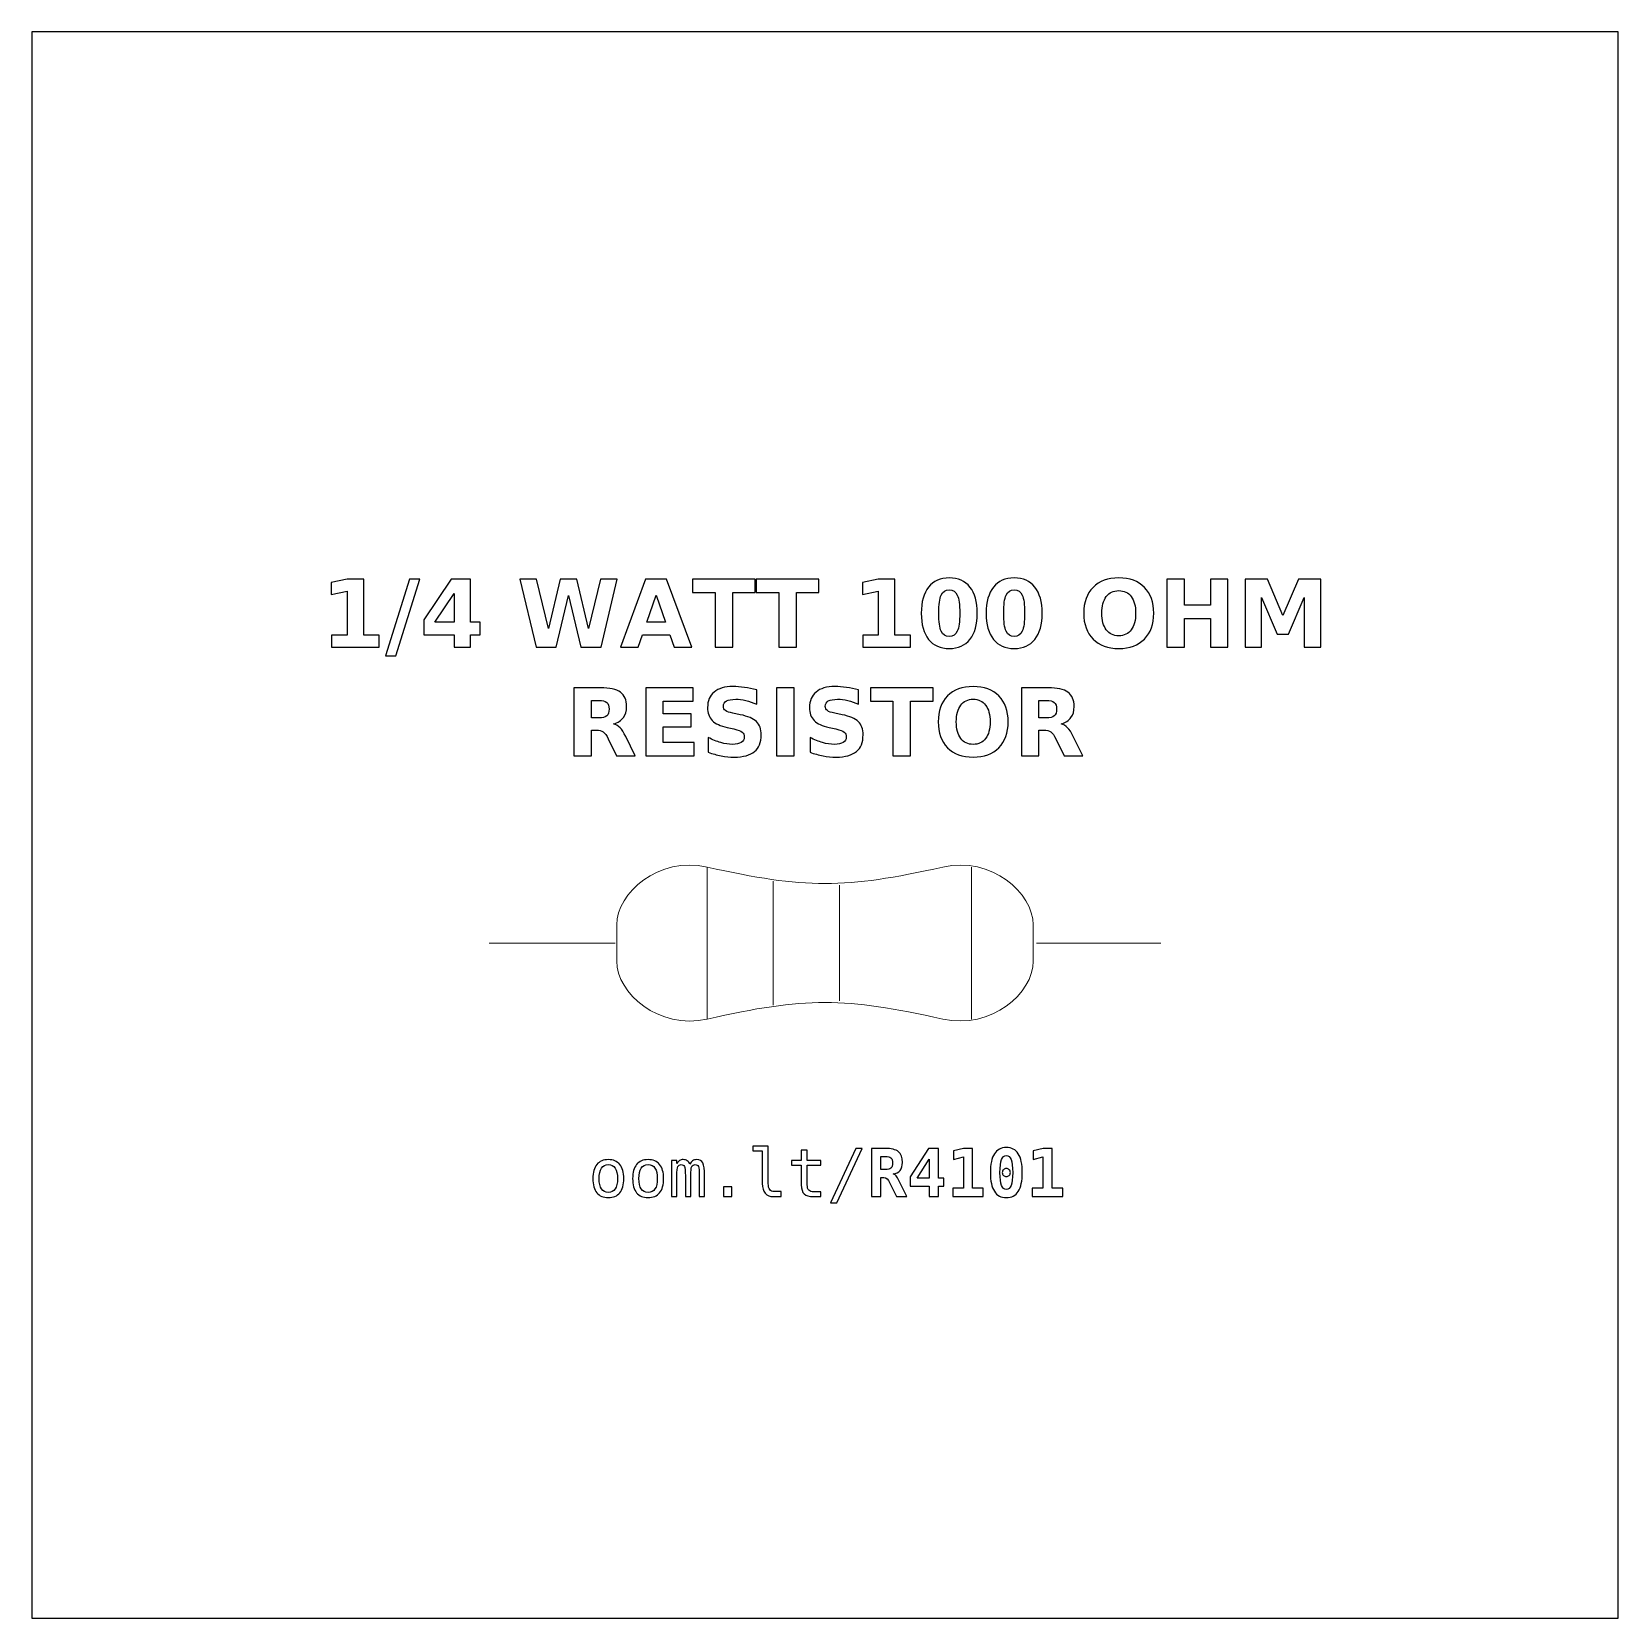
# Model space of a CAD drawing. Header units: centimetres. Extents: x -11.7 to -9.3, y -16.05 to -13.65.
import ezdxf

# ---------------------------------------------------------------- set-up
doc = ezdxf.new("R2010")
doc.units = ezdxf.units.CM
doc.header["$MEASUREMENT"] = 0
doc.layers.add('Layer 1', color=7, linetype='Continuous')

msp = doc.modelspace()

# ---------------------------------------------------------------- linework, layer by layer
at = {"layer": 'Layer 1', "color": 7}
msp.add_lwpolyline([(-11.7, -16.05), (-9.3, -16.05), (-9.3, -13.65), (-11.7, -13.65), (-11.7, -16.05)], close=True, dxfattribs=at)
at = {"layer": 'Layer 1', "color": 250}
for points, knots in [([(-11.24634, -14.5627), (-11.24634, -14.5627), (-11.22291, -14.5627), (-11.22291, -14.5627), (-11.22291, -14.5627), (-11.22291, -14.5627), (-11.22291, -14.49621), (-11.22291, -14.49621), (-11.22291, -14.49621), (-11.22291, -14.49621), (-11.24695, -14.50118), (-11.24695, -14.50118), (-11.24695, -14.50118), (-11.24695, -14.50118), (-11.24695, -14.48311), (-11.24695, -14.48311), (-11.24695, -14.48311), (-11.24695, -14.48311), (-11.22305, -14.47815), (-11.22305, -14.47815), (-11.22305, -14.47815), (-11.22305, -14.47815), (-11.19784, -14.47815), (-11.19784, -14.47815), (-11.19784, -14.47815), (-11.19784, -14.47815), (-11.19784, -14.5627), (-11.19784, -14.5627), (-11.19784, -14.5627), (-11.19784, -14.5627), (-11.17442, -14.5627), (-11.17442, -14.5627), (-11.17442, -14.5627), (-11.17442, -14.5627), (-11.17442, -14.58102), (-11.17442, -14.58102), (-11.17442, -14.58102), (-11.17442, -14.58102), (-11.24634, -14.58102), (-11.24634, -14.58102), (-11.24634, -14.58102), (-11.24634, -14.58102), (-11.24634, -14.5627), (-11.24634, -14.5627)], [0, 0, 0, 0, 0.0909091, 0.0909091, 0.0909091, 0.0909091, 0.1818182, 0.1818182, 0.1818182, 0.1818182, 0.2727273, 0.2727273, 0.2727273, 0.2727273, 0.3636364, 0.3636364, 0.3636364, 0.3636364, 0.4545455, 0.4545455, 0.4545455, 0.4545455, 0.5454545, 0.5454545, 0.5454545, 0.5454545, 0.6363636, 0.6363636, 0.6363636, 0.6363636, 0.7272727, 0.7272727, 0.7272727, 0.7272727, 0.8181818, 0.8181818, 0.8181818, 0.8181818, 0.9090909, 0.9090909, 0.9090909, 0.9090909, 1, 1, 1, 1]), ([(-11.12844, -14.47815), (-11.12844, -14.47815), (-11.11315, -14.47815), (-11.11315, -14.47815), (-11.11315, -14.47815), (-11.11315, -14.47815), (-11.14946, -14.59412), (-11.14946, -14.59412), (-11.14946, -14.59412), (-11.14946, -14.59412), (-11.16468, -14.59412), (-11.16468, -14.59412), (-11.16468, -14.59412), (-11.16468, -14.59412), (-11.12844, -14.47815), (-11.12844, -14.47815)], [0, 0, 0, 0, 0.25, 0.25, 0.25, 0.25, 0.5, 0.5, 0.5, 0.5, 0.75, 0.75, 0.75, 0.75, 1, 1, 1, 1]), ([(-11.0656, -14.47815), (-11.0656, -14.47815), (-11.0361, -14.47815), (-11.0361, -14.47815), (-11.0361, -14.47815), (-11.0361, -14.47815), (-11.0361, -14.54306), (-11.0361, -14.54306), (-11.0361, -14.54306), (-11.0361, -14.54306), (-11.02143, -14.54306), (-11.02143, -14.54306), (-11.02143, -14.54306), (-11.02143, -14.54306), (-11.02143, -14.56228), (-11.02143, -14.56228), (-11.02143, -14.56228), (-11.02143, -14.56228), (-11.0361, -14.56228), (-11.0361, -14.56228), (-11.0361, -14.56228), (-11.0361, -14.56228), (-11.0361, -14.58102), (-11.0361, -14.58102), (-11.0361, -14.58102), (-11.0361, -14.58102), (-11.06117, -14.58102), (-11.06117, -14.58102), (-11.06117, -14.58102), (-11.06117, -14.58102), (-11.06117, -14.56228), (-11.06117, -14.56228), (-11.06117, -14.56228), (-11.06117, -14.56228), (-11.1068, -14.56228), (-11.1068, -14.56228), (-11.1068, -14.56228), (-11.1068, -14.56228), (-11.1068, -14.53953), (-11.1068, -14.53953), (-11.1068, -14.53953), (-11.1068, -14.53953), (-11.0656, -14.47815), (-11.0656, -14.47815)], [0, 0, 0, 0, 0.0909091, 0.0909091, 0.0909091, 0.0909091, 0.1818182, 0.1818182, 0.1818182, 0.1818182, 0.2727273, 0.2727273, 0.2727273, 0.2727273, 0.3636364, 0.3636364, 0.3636364, 0.3636364, 0.4545455, 0.4545455, 0.4545455, 0.4545455, 0.5454545, 0.5454545, 0.5454545, 0.5454545, 0.6363636, 0.6363636, 0.6363636, 0.6363636, 0.7272727, 0.7272727, 0.7272727, 0.7272727, 0.8181818, 0.8181818, 0.8181818, 0.8181818, 0.9090909, 0.9090909, 0.9090909, 0.9090909, 1, 1, 1, 1]), ([(-10.96162, -14.47815), (-10.96162, -14.47815), (-10.9362, -14.47815), (-10.9362, -14.47815), (-10.9362, -14.47815), (-10.9362, -14.47815), (-10.91842, -14.55292), (-10.91842, -14.55292), (-10.91842, -14.55292), (-10.91842, -14.55292), (-10.90078, -14.47815), (-10.90078, -14.47815), (-10.90078, -14.47815), (-10.90078, -14.47815), (-10.87521, -14.47815), (-10.87521, -14.47815), (-10.87521, -14.47815), (-10.87521, -14.47815), (-10.85758, -14.55292), (-10.85758, -14.55292), (-10.85758, -14.55292), (-10.85758, -14.55292), (-10.8398, -14.47815), (-10.8398, -14.47815), (-10.8398, -14.47815), (-10.8398, -14.47815), (-10.81458, -14.47815), (-10.81458, -14.47815), (-10.81458, -14.47815), (-10.81458, -14.47815), (-10.83883, -14.58102), (-10.83883, -14.58102), (-10.83883, -14.58102), (-10.83883, -14.58102), (-10.86943, -14.58102), (-10.86943, -14.58102), (-10.86943, -14.58102), (-10.86943, -14.58102), (-10.8881, -14.50282), (-10.8881, -14.50282), (-10.8881, -14.50282), (-10.8881, -14.50282), (-10.90656, -14.58102), (-10.90656, -14.58102), (-10.90656, -14.58102), (-10.90656, -14.58102), (-10.93716, -14.58102), (-10.93716, -14.58102), (-10.93716, -14.58102), (-10.93716, -14.58102), (-10.96162, -14.47815), (-10.96162, -14.47815)], [0, 0, 0, 0, 0.0769231, 0.0769231, 0.0769231, 0.0769231, 0.1538462, 0.1538462, 0.1538462, 0.1538462, 0.2307692, 0.2307692, 0.2307692, 0.2307692, 0.3076923, 0.3076923, 0.3076923, 0.3076923, 0.3846154, 0.3846154, 0.3846154, 0.3846154, 0.4615385, 0.4615385, 0.4615385, 0.4615385, 0.5384615, 0.5384615, 0.5384615, 0.5384615, 0.6153846, 0.6153846, 0.6153846, 0.6153846, 0.6923077, 0.6923077, 0.6923077, 0.6923077, 0.7692308, 0.7692308, 0.7692308, 0.7692308, 0.8461538, 0.8461538, 0.8461538, 0.8461538, 0.9230769, 0.9230769, 0.9230769, 0.9230769, 1, 1, 1, 1]), ([(-10.73481, -14.5623), (-10.73481, -14.5623), (-10.7763, -14.5623), (-10.7763, -14.5623), (-10.7763, -14.5623), (-10.7763, -14.5623), (-10.78284, -14.58102), (-10.78284, -14.58102), (-10.78284, -14.58102), (-10.78284, -14.58102), (-10.80951, -14.58102), (-10.80951, -14.58102), (-10.80951, -14.58102), (-10.80951, -14.58102), (-10.77141, -14.47815), (-10.77141, -14.47815), (-10.77141, -14.47815), (-10.77141, -14.47815), (-10.73978, -14.47815), (-10.73978, -14.47815), (-10.73978, -14.47815), (-10.73978, -14.47815), (-10.70168, -14.58102), (-10.70168, -14.58102), (-10.70168, -14.58102), (-10.70168, -14.58102), (-10.72835, -14.58102), (-10.72835, -14.58102), (-10.72835, -14.58102), (-10.72835, -14.58102), (-10.73481, -14.5623), (-10.73481, -14.5623)], [0, 0, 0, 0, 0.125, 0.125, 0.125, 0.125, 0.25, 0.25, 0.25, 0.25, 0.375, 0.375, 0.375, 0.375, 0.5, 0.5, 0.5, 0.5, 0.625, 0.625, 0.625, 0.625, 0.75, 0.75, 0.75, 0.75, 0.875, 0.875, 0.875, 0.875, 1, 1, 1, 1]), ([(-10.70029, -14.47815), (-10.70029, -14.47815), (-10.60549, -14.47815), (-10.60549, -14.47815), (-10.60549, -14.47815), (-10.60549, -14.47815), (-10.60549, -14.49821), (-10.60549, -14.49821), (-10.60549, -14.49821), (-10.60549, -14.49821), (-10.63959, -14.49821), (-10.63959, -14.49821), (-10.63959, -14.49821), (-10.63959, -14.49821), (-10.63959, -14.58102), (-10.63959, -14.58102), (-10.63959, -14.58102), (-10.63959, -14.58102), (-10.66612, -14.58102), (-10.66612, -14.58102), (-10.66612, -14.58102), (-10.66612, -14.58102), (-10.66612, -14.49821), (-10.66612, -14.49821), (-10.66612, -14.49821), (-10.66612, -14.49821), (-10.70029, -14.49821), (-10.70029, -14.49821), (-10.70029, -14.49821), (-10.70029, -14.49821), (-10.70029, -14.47815), (-10.70029, -14.47815)], [0, 0, 0, 0, 0.125, 0.125, 0.125, 0.125, 0.25, 0.25, 0.25, 0.25, 0.375, 0.375, 0.375, 0.375, 0.5, 0.5, 0.5, 0.5, 0.625, 0.625, 0.625, 0.625, 0.75, 0.75, 0.75, 0.75, 0.875, 0.875, 0.875, 0.875, 1, 1, 1, 1]), ([(-10.60403, -14.47815), (-10.60403, -14.47815), (-10.50923, -14.47815), (-10.50923, -14.47815), (-10.50923, -14.47815), (-10.50923, -14.47815), (-10.50923, -14.49821), (-10.50923, -14.49821), (-10.50923, -14.49821), (-10.50923, -14.49821), (-10.54333, -14.49821), (-10.54333, -14.49821), (-10.54333, -14.49821), (-10.54333, -14.49821), (-10.54333, -14.58102), (-10.54333, -14.58102), (-10.54333, -14.58102), (-10.54333, -14.58102), (-10.56986, -14.58102), (-10.56986, -14.58102), (-10.56986, -14.58102), (-10.56986, -14.58102), (-10.56986, -14.49821), (-10.56986, -14.49821), (-10.56986, -14.49821), (-10.56986, -14.49821), (-10.60403, -14.49821), (-10.60403, -14.49821), (-10.60403, -14.49821), (-10.60403, -14.49821), (-10.60403, -14.47815), (-10.60403, -14.47815)], [0, 0, 0, 0, 0.125, 0.125, 0.125, 0.125, 0.25, 0.25, 0.25, 0.25, 0.375, 0.375, 0.375, 0.375, 0.5, 0.5, 0.5, 0.5, 0.625, 0.625, 0.625, 0.625, 0.75, 0.75, 0.75, 0.75, 0.875, 0.875, 0.875, 0.875, 1, 1, 1, 1]), ([(-10.44279, -14.5627), (-10.44279, -14.5627), (-10.41936, -14.5627), (-10.41936, -14.5627), (-10.41936, -14.5627), (-10.41936, -14.5627), (-10.41936, -14.49621), (-10.41936, -14.49621), (-10.41936, -14.49621), (-10.41936, -14.49621), (-10.4434, -14.50118), (-10.4434, -14.50118), (-10.4434, -14.50118), (-10.4434, -14.50118), (-10.4434, -14.48311), (-10.4434, -14.48311), (-10.4434, -14.48311), (-10.4434, -14.48311), (-10.4195, -14.47815), (-10.4195, -14.47815), (-10.4195, -14.47815), (-10.4195, -14.47815), (-10.39429, -14.47815), (-10.39429, -14.47815), (-10.39429, -14.47815), (-10.39429, -14.47815), (-10.39429, -14.5627), (-10.39429, -14.5627), (-10.39429, -14.5627), (-10.39429, -14.5627), (-10.37087, -14.5627), (-10.37087, -14.5627), (-10.37087, -14.5627), (-10.37087, -14.5627), (-10.37087, -14.58102), (-10.37087, -14.58102), (-10.37087, -14.58102), (-10.37087, -14.58102), (-10.44279, -14.58102), (-10.44279, -14.58102), (-10.44279, -14.58102), (-10.44279, -14.58102), (-10.44279, -14.5627), (-10.44279, -14.5627)], [0, 0, 0, 0, 0.0909091, 0.0909091, 0.0909091, 0.0909091, 0.1818182, 0.1818182, 0.1818182, 0.1818182, 0.2727273, 0.2727273, 0.2727273, 0.2727273, 0.3636364, 0.3636364, 0.3636364, 0.3636364, 0.4545455, 0.4545455, 0.4545455, 0.4545455, 0.5454545, 0.5454545, 0.5454545, 0.5454545, 0.6363636, 0.6363636, 0.6363636, 0.6363636, 0.7272727, 0.7272727, 0.7272727, 0.7272727, 0.8181818, 0.8181818, 0.8181818, 0.8181818, 0.9090909, 0.9090909, 0.9090909, 0.9090909, 1, 1, 1, 1]), ([(-10.26969, -14.52968), (-10.26969, -14.54673), (-10.27336, -14.55988), (-10.28072, -14.56914), (-10.28072, -14.56914), (-10.28806, -14.57839), (-10.2985, -14.58302), (-10.312, -14.58302), (-10.312, -14.58302), (-10.32555, -14.58302), (-10.33601, -14.57839), (-10.34335, -14.56914), (-10.34335, -14.56914), (-10.35071, -14.55988), (-10.35438, -14.54673), (-10.35438, -14.52968), (-10.35438, -14.52968), (-10.35438, -14.51261), (-10.35071, -14.49943), (-10.34335, -14.49017), (-10.34335, -14.49017), (-10.33601, -14.48093), (-10.32555, -14.47629), (-10.312, -14.47629), (-10.312, -14.47629), (-10.2985, -14.47629), (-10.28806, -14.48093), (-10.28072, -14.49017), (-10.28072, -14.49017), (-10.27336, -14.49943), (-10.26969, -14.51261), (-10.26969, -14.52968)], [0, 0, 0, 0, 0.125, 0.125, 0.125, 0.125, 0.25, 0.25, 0.25, 0.25, 0.375, 0.375, 0.375, 0.375, 0.5, 0.5, 0.5, 0.5, 0.625, 0.625, 0.625, 0.625, 0.75, 0.75, 0.75, 0.75, 0.875, 0.875, 0.875, 0.875, 1, 1, 1, 1]), ([(-10.29622, -14.52949), (-10.29622, -14.51663), (-10.29742, -14.50757), (-10.29984, -14.5023), (-10.29984, -14.5023), (-10.30224, -14.49706), (-10.30631, -14.49443), (-10.312, -14.49443), (-10.312, -14.49443), (-10.31769, -14.49443), (-10.32176, -14.49706), (-10.32421, -14.5023), (-10.32421, -14.5023), (-10.32663, -14.50757), (-10.32785, -14.51663), (-10.32785, -14.52949), (-10.32785, -14.52949), (-10.32785, -14.54247), (-10.32663, -14.55165), (-10.32421, -14.55696), (-10.32421, -14.55696), (-10.32176, -14.5623), (-10.31769, -14.56496), (-10.312, -14.56496), (-10.312, -14.56496), (-10.30636, -14.56496), (-10.30231, -14.5623), (-10.29986, -14.55696), (-10.29986, -14.55696), (-10.29744, -14.55165), (-10.29622, -14.54247), (-10.29622, -14.52949)], [0, 0, 0, 0, 0.125, 0.125, 0.125, 0.125, 0.25, 0.25, 0.25, 0.25, 0.375, 0.375, 0.375, 0.375, 0.5, 0.5, 0.5, 0.5, 0.625, 0.625, 0.625, 0.625, 0.75, 0.75, 0.75, 0.75, 0.875, 0.875, 0.875, 0.875, 1, 1, 1, 1]), ([(-10.1715, -14.52968), (-10.1715, -14.54673), (-10.17517, -14.55988), (-10.18253, -14.56914), (-10.18253, -14.56914), (-10.18987, -14.57839), (-10.20031, -14.58302), (-10.21381, -14.58302), (-10.21381, -14.58302), (-10.22736, -14.58302), (-10.23782, -14.57839), (-10.24516, -14.56914), (-10.24516, -14.56914), (-10.25252, -14.55988), (-10.25619, -14.54673), (-10.25619, -14.52968), (-10.25619, -14.52968), (-10.25619, -14.51261), (-10.25252, -14.49943), (-10.24516, -14.49017), (-10.24516, -14.49017), (-10.23782, -14.48093), (-10.22736, -14.47629), (-10.21381, -14.47629), (-10.21381, -14.47629), (-10.20031, -14.47629), (-10.18987, -14.48093), (-10.18253, -14.49017), (-10.18253, -14.49017), (-10.17517, -14.49943), (-10.1715, -14.51261), (-10.1715, -14.52968)], [0, 0, 0, 0, 0.125, 0.125, 0.125, 0.125, 0.25, 0.25, 0.25, 0.25, 0.375, 0.375, 0.375, 0.375, 0.5, 0.5, 0.5, 0.5, 0.625, 0.625, 0.625, 0.625, 0.75, 0.75, 0.75, 0.75, 0.875, 0.875, 0.875, 0.875, 1, 1, 1, 1]), ([(-10.19803, -14.52949), (-10.19803, -14.51663), (-10.19923, -14.50757), (-10.20165, -14.5023), (-10.20165, -14.5023), (-10.20405, -14.49706), (-10.20812, -14.49443), (-10.21381, -14.49443), (-10.21381, -14.49443), (-10.2195, -14.49443), (-10.22357, -14.49706), (-10.22602, -14.5023), (-10.22602, -14.5023), (-10.22844, -14.50757), (-10.22966, -14.51663), (-10.22966, -14.52949), (-10.22966, -14.52949), (-10.22966, -14.54247), (-10.22844, -14.55165), (-10.22602, -14.55696), (-10.22602, -14.55696), (-10.22357, -14.5623), (-10.2195, -14.56496), (-10.21381, -14.56496), (-10.21381, -14.56496), (-10.20817, -14.56496), (-10.20412, -14.5623), (-10.20167, -14.55696), (-10.20167, -14.55696), (-10.19925, -14.55165), (-10.19803, -14.54247), (-10.19803, -14.52949)], [0, 0, 0, 0, 0.125, 0.125, 0.125, 0.125, 0.25, 0.25, 0.25, 0.25, 0.375, 0.375, 0.375, 0.375, 0.5, 0.5, 0.5, 0.5, 0.625, 0.625, 0.625, 0.625, 0.75, 0.75, 0.75, 0.75, 0.875, 0.875, 0.875, 0.875, 1, 1, 1, 1]), ([(-10.05567, -14.47629), (-10.03914, -14.47629), (-10.02618, -14.48102), (-10.01682, -14.4905), (-10.01682, -14.4905), (-10.00744, -14.49995), (-10.00276, -14.513), (-10.00276, -14.52968), (-10.00276, -14.52968), (-10.00276, -14.54631), (-10.00744, -14.55936), (-10.01682, -14.56881), (-10.01682, -14.56881), (-10.02618, -14.57829), (-10.03914, -14.58302), (-10.05567, -14.58302), (-10.05567, -14.58302), (-10.07216, -14.58302), (-10.08509, -14.57829), (-10.0945, -14.56881), (-10.0945, -14.56881), (-10.10388, -14.55936), (-10.10859, -14.54631), (-10.10859, -14.52968), (-10.10859, -14.52968), (-10.10859, -14.513), (-10.10388, -14.49995), (-10.0945, -14.4905), (-10.0945, -14.4905), (-10.08509, -14.48102), (-10.07216, -14.47629), (-10.05567, -14.47629)], [0, 0, 0, 0, 0.125, 0.125, 0.125, 0.125, 0.25, 0.25, 0.25, 0.25, 0.375, 0.375, 0.375, 0.375, 0.5, 0.5, 0.5, 0.5, 0.625, 0.625, 0.625, 0.625, 0.75, 0.75, 0.75, 0.75, 0.875, 0.875, 0.875, 0.875, 1, 1, 1, 1]), ([(-10.05567, -14.49551), (-10.06376, -14.49551), (-10.07002, -14.49849), (-10.07449, -14.50447), (-10.07449, -14.50447), (-10.07893, -14.51044), (-10.08117, -14.51884), (-10.08117, -14.52968), (-10.08117, -14.52968), (-10.08117, -14.5405), (-10.07893, -14.54887), (-10.07449, -14.55484), (-10.07449, -14.55484), (-10.07002, -14.56082), (-10.06376, -14.5638), (-10.05567, -14.5638), (-10.05567, -14.5638), (-10.04753, -14.5638), (-10.04126, -14.56082), (-10.03679, -14.55484), (-10.03679, -14.55484), (-10.03234, -14.54887), (-10.03011, -14.5405), (-10.03011, -14.52968), (-10.03011, -14.52968), (-10.03011, -14.51884), (-10.03234, -14.51044), (-10.03679, -14.50447), (-10.03679, -14.50447), (-10.04126, -14.49849), (-10.04753, -14.49551), (-10.05567, -14.49551)], [0, 0, 0, 0, 0.125, 0.125, 0.125, 0.125, 0.25, 0.25, 0.25, 0.25, 0.375, 0.375, 0.375, 0.375, 0.5, 0.5, 0.5, 0.5, 0.625, 0.625, 0.625, 0.625, 0.75, 0.75, 0.75, 0.75, 0.875, 0.875, 0.875, 0.875, 1, 1, 1, 1]), ([(-9.98269, -14.47815), (-9.98269, -14.47815), (-9.95616, -14.47815), (-9.95616, -14.47815), (-9.95616, -14.47815), (-9.95616, -14.47815), (-9.95616, -14.51736), (-9.95616, -14.51736), (-9.95616, -14.51736), (-9.95616, -14.51736), (-9.91703, -14.51736), (-9.91703, -14.51736), (-9.91703, -14.51736), (-9.91703, -14.51736), (-9.91703, -14.47815), (-9.91703, -14.47815), (-9.91703, -14.47815), (-9.91703, -14.47815), (-9.8905, -14.47815), (-9.8905, -14.47815), (-9.8905, -14.47815), (-9.8905, -14.47815), (-9.8905, -14.58102), (-9.8905, -14.58102), (-9.8905, -14.58102), (-9.8905, -14.58102), (-9.91703, -14.58102), (-9.91703, -14.58102), (-9.91703, -14.58102), (-9.91703, -14.58102), (-9.91703, -14.53742), (-9.91703, -14.53742), (-9.91703, -14.53742), (-9.91703, -14.53742), (-9.95616, -14.53742), (-9.95616, -14.53742), (-9.95616, -14.53742), (-9.95616, -14.53742), (-9.95616, -14.58102), (-9.95616, -14.58102), (-9.95616, -14.58102), (-9.95616, -14.58102), (-9.98269, -14.58102), (-9.98269, -14.58102), (-9.98269, -14.58102), (-9.98269, -14.58102), (-9.98269, -14.47815), (-9.98269, -14.47815)], [0, 0, 0, 0, 0.0833333, 0.0833333, 0.0833333, 0.0833333, 0.1666667, 0.1666667, 0.1666667, 0.1666667, 0.25, 0.25, 0.25, 0.25, 0.3333333, 0.3333333, 0.3333333, 0.3333333, 0.4166667, 0.4166667, 0.4166667, 0.4166667, 0.5, 0.5, 0.5, 0.5, 0.5833333, 0.5833333, 0.5833333, 0.5833333, 0.6666667, 0.6666667, 0.6666667, 0.6666667, 0.75, 0.75, 0.75, 0.75, 0.8333333, 0.8333333, 0.8333333, 0.8333333, 0.9166667, 0.9166667, 0.9166667, 0.9166667, 1, 1, 1, 1]), ([(-9.8646, -14.47815), (-9.8646, -14.47815), (-9.83085, -14.47815), (-9.83085, -14.47815), (-9.83085, -14.47815), (-9.83085, -14.47815), (-9.8074, -14.53321), (-9.8074, -14.53321), (-9.8074, -14.53321), (-9.8074, -14.53321), (-9.78384, -14.47815), (-9.78384, -14.47815), (-9.78384, -14.47815), (-9.78384, -14.47815), (-9.75016, -14.47815), (-9.75016, -14.47815), (-9.75016, -14.47815), (-9.75016, -14.47815), (-9.75016, -14.58102), (-9.75016, -14.58102), (-9.75016, -14.58102), (-9.75016, -14.58102), (-9.77523, -14.58102), (-9.77523, -14.58102), (-9.77523, -14.58102), (-9.77523, -14.58102), (-9.77523, -14.50578), (-9.77523, -14.50578), (-9.77523, -14.50578), (-9.77523, -14.50578), (-9.79894, -14.56124), (-9.79894, -14.56124), (-9.79894, -14.56124), (-9.79894, -14.56124), (-9.81575, -14.56124), (-9.81575, -14.56124), (-9.81575, -14.56124), (-9.81575, -14.56124), (-9.83946, -14.50578), (-9.83946, -14.50578), (-9.83946, -14.50578), (-9.83946, -14.50578), (-9.83946, -14.58102), (-9.83946, -14.58102), (-9.83946, -14.58102), (-9.83946, -14.58102), (-9.8646, -14.58102), (-9.8646, -14.58102), (-9.8646, -14.58102), (-9.8646, -14.58102), (-9.8646, -14.47815), (-9.8646, -14.47815)], [0, 0, 0, 0, 0.0769231, 0.0769231, 0.0769231, 0.0769231, 0.1538462, 0.1538462, 0.1538462, 0.1538462, 0.2307692, 0.2307692, 0.2307692, 0.2307692, 0.3076923, 0.3076923, 0.3076923, 0.3076923, 0.3846154, 0.3846154, 0.3846154, 0.3846154, 0.4615385, 0.4615385, 0.4615385, 0.4615385, 0.5384615, 0.5384615, 0.5384615, 0.5384615, 0.6153846, 0.6153846, 0.6153846, 0.6153846, 0.6923077, 0.6923077, 0.6923077, 0.6923077, 0.7692308, 0.7692308, 0.7692308, 0.7692308, 0.8461538, 0.8461538, 0.8461538, 0.8461538, 0.9230769, 0.9230769, 0.9230769, 0.9230769, 1, 1, 1, 1]), ([(-11.06117, -14.5), (-11.06117, -14.5), (-11.09027, -14.54306), (-11.09027, -14.54306), (-11.09027, -14.54306), (-11.09027, -14.54306), (-11.06117, -14.54306), (-11.06117, -14.54306), (-11.06117, -14.54306), (-11.06117, -14.54306), (-11.06117, -14.5), (-11.06117, -14.5)], [0, 0, 0, 0, 0.3333333, 0.3333333, 0.3333333, 0.3333333, 0.6666667, 0.6666667, 0.6666667, 0.6666667, 1, 1, 1, 1]), ([(-10.76969, -14.5432), (-10.76969, -14.5432), (-10.74149, -14.5432), (-10.74149, -14.5432), (-10.74149, -14.5432), (-10.74149, -14.5432), (-10.75556, -14.50228), (-10.75556, -14.50228), (-10.75556, -14.50228), (-10.75556, -14.50228), (-10.76969, -14.5432), (-10.76969, -14.5432)], [0, 0, 0, 0, 0.3333333, 0.3333333, 0.3333333, 0.3333333, 0.6666667, 0.6666667, 0.6666667, 0.6666667, 1, 1, 1, 1]), ([(-10.85334, -14.70635), (-10.85334, -14.70635), (-10.85334, -14.74527), (-10.85334, -14.74527), (-10.85334, -14.74527), (-10.85334, -14.74527), (-10.87987, -14.74527), (-10.87987, -14.74527), (-10.87987, -14.74527), (-10.87987, -14.74527), (-10.87987, -14.6424), (-10.87987, -14.6424), (-10.87987, -14.6424), (-10.87987, -14.6424), (-10.83935, -14.6424), (-10.83935, -14.6424), (-10.83935, -14.6424), (-10.8258, -14.6424), (-10.81585, -14.64468), (-10.80955, -14.64922), (-10.80955, -14.64922), (-10.80323, -14.65376), (-10.80007, -14.66096), (-10.80007, -14.67079), (-10.80007, -14.67079), (-10.80007, -14.67758), (-10.80172, -14.68318), (-10.80499, -14.68753), (-10.80499, -14.68753), (-10.80828, -14.69191), (-10.81324, -14.69513), (-10.81985, -14.69718), (-10.81985, -14.69718), (-10.81623, -14.69802), (-10.81296, -14.69988), (-10.81009, -14.7028), (-10.81009, -14.7028), (-10.80722, -14.70571), (-10.80433, -14.71013), (-10.80139, -14.71606), (-10.80139, -14.71606), (-10.80139, -14.71606), (-10.78697, -14.74527), (-10.78697, -14.74527), (-10.78697, -14.74527), (-10.78697, -14.74527), (-10.81524, -14.74527), (-10.81524, -14.74527), (-10.81524, -14.74527), (-10.81524, -14.74527), (-10.82778, -14.71971), (-10.82778, -14.71971), (-10.82778, -14.71971), (-10.83029, -14.71458), (-10.83286, -14.71105), (-10.83547, -14.70917), (-10.83547, -14.70917), (-10.83806, -14.70729), (-10.84151, -14.70635), (-10.84584, -14.70635), (-10.84584, -14.70635), (-10.84584, -14.70635), (-10.85334, -14.70635), (-10.85334, -14.70635)], [0, 0, 0, 0, 0.0625, 0.0625, 0.0625, 0.0625, 0.125, 0.125, 0.125, 0.125, 0.1875, 0.1875, 0.1875, 0.1875, 0.25, 0.25, 0.25, 0.25, 0.3125, 0.3125, 0.3125, 0.3125, 0.375, 0.375, 0.375, 0.375, 0.4375, 0.4375, 0.4375, 0.4375, 0.5, 0.5, 0.5, 0.5, 0.5625, 0.5625, 0.5625, 0.5625, 0.625, 0.625, 0.625, 0.625, 0.6875, 0.6875, 0.6875, 0.6875, 0.75, 0.75, 0.75, 0.75, 0.8125, 0.8125, 0.8125, 0.8125, 0.875, 0.875, 0.875, 0.875, 0.9375, 0.9375, 0.9375, 0.9375, 1, 1, 1, 1]), ([(-10.84217, -14.68803), (-10.83662, -14.68803), (-10.83262, -14.68699), (-10.83022, -14.68492), (-10.83022, -14.68492), (-10.8278, -14.68285), (-10.8266, -14.67944), (-10.8266, -14.67471), (-10.8266, -14.67471), (-10.8266, -14.67003), (-10.8278, -14.66667), (-10.83022, -14.66465), (-10.83022, -14.66465), (-10.83262, -14.66263), (-10.83662, -14.66162), (-10.84217, -14.66162), (-10.84217, -14.66162), (-10.84217, -14.66162), (-10.85334, -14.66162), (-10.85334, -14.66162), (-10.85334, -14.66162), (-10.85334, -14.66162), (-10.85334, -14.68803), (-10.85334, -14.68803), (-10.85334, -14.68803), (-10.85334, -14.68803), (-10.84217, -14.68803), (-10.84217, -14.68803)], [0, 0, 0, 0, 0.1428571, 0.1428571, 0.1428571, 0.1428571, 0.2857143, 0.2857143, 0.2857143, 0.2857143, 0.4285714, 0.4285714, 0.4285714, 0.4285714, 0.5714286, 0.5714286, 0.5714286, 0.5714286, 0.7142857, 0.7142857, 0.7142857, 0.7142857, 0.8571429, 0.8571429, 0.8571429, 0.8571429, 1, 1, 1, 1]), ([(-10.77122, -14.6424), (-10.77122, -14.6424), (-10.69963, -14.6424), (-10.69963, -14.6424), (-10.69963, -14.6424), (-10.69963, -14.6424), (-10.69963, -14.66246), (-10.69963, -14.66246), (-10.69963, -14.66246), (-10.69963, -14.66246), (-10.74469, -14.66246), (-10.74469, -14.66246), (-10.74469, -14.66246), (-10.74469, -14.66246), (-10.74469, -14.68161), (-10.74469, -14.68161), (-10.74469, -14.68161), (-10.74469, -14.68161), (-10.70234, -14.68161), (-10.70234, -14.68161), (-10.70234, -14.68161), (-10.70234, -14.68161), (-10.70234, -14.70167), (-10.70234, -14.70167), (-10.70234, -14.70167), (-10.70234, -14.70167), (-10.74469, -14.70167), (-10.74469, -14.70167), (-10.74469, -14.70167), (-10.74469, -14.70167), (-10.74469, -14.72521), (-10.74469, -14.72521), (-10.74469, -14.72521), (-10.74469, -14.72521), (-10.69813, -14.72521), (-10.69813, -14.72521), (-10.69813, -14.72521), (-10.69813, -14.72521), (-10.69813, -14.74527), (-10.69813, -14.74527), (-10.69813, -14.74527), (-10.69813, -14.74527), (-10.77122, -14.74527), (-10.77122, -14.74527), (-10.77122, -14.74527), (-10.77122, -14.74527), (-10.77122, -14.6424), (-10.77122, -14.6424)], [0, 0, 0, 0, 0.0833333, 0.0833333, 0.0833333, 0.0833333, 0.1666667, 0.1666667, 0.1666667, 0.1666667, 0.25, 0.25, 0.25, 0.25, 0.3333333, 0.3333333, 0.3333333, 0.3333333, 0.4166667, 0.4166667, 0.4166667, 0.4166667, 0.5, 0.5, 0.5, 0.5, 0.5833333, 0.5833333, 0.5833333, 0.5833333, 0.6666667, 0.6666667, 0.6666667, 0.6666667, 0.75, 0.75, 0.75, 0.75, 0.8333333, 0.8333333, 0.8333333, 0.8333333, 0.9166667, 0.9166667, 0.9166667, 0.9166667, 1, 1, 1, 1]), ([(-10.60323, -14.64565), (-10.60323, -14.64565), (-10.60323, -14.6674), (-10.60323, -14.6674), (-10.60323, -14.6674), (-10.60888, -14.66488), (-10.6144, -14.66298), (-10.61976, -14.66169), (-10.61976, -14.66169), (-10.62515, -14.66039), (-10.63023, -14.65976), (-10.635, -14.65976), (-10.635, -14.65976), (-10.64133, -14.65976), (-10.64603, -14.66063), (-10.64907, -14.66237), (-10.64907, -14.66237), (-10.6521, -14.66413), (-10.65361, -14.66684), (-10.65361, -14.67051), (-10.65361, -14.67051), (-10.65361, -14.67326), (-10.6526, -14.67542), (-10.65055, -14.67695), (-10.65055, -14.67695), (-10.6485, -14.67848), (-10.64479, -14.67982), (-10.6394, -14.68092), (-10.6394, -14.68092), (-10.6394, -14.68092), (-10.62811, -14.68318), (-10.62811, -14.68318), (-10.62811, -14.68318), (-10.61666, -14.68549), (-10.60855, -14.68897), (-10.60373, -14.69367), (-10.60373, -14.69367), (-10.5989, -14.69835), (-10.59648, -14.70501), (-10.59648, -14.71364), (-10.59648, -14.71364), (-10.59648, -14.725), (-10.59984, -14.73344), (-10.60657, -14.73897), (-10.60657, -14.73897), (-10.6133, -14.74449), (-10.62357, -14.74727), (-10.6374, -14.74727), (-10.6374, -14.74727), (-10.64394, -14.74727), (-10.65048, -14.74666), (-10.65704, -14.74541), (-10.65704, -14.74541), (-10.6636, -14.74416), (-10.67019, -14.74233), (-10.67675, -14.73991), (-10.67675, -14.73991), (-10.67675, -14.73991), (-10.67675, -14.71752), (-10.67675, -14.71752), (-10.67675, -14.71752), (-10.67019, -14.721), (-10.66384, -14.72363), (-10.6577, -14.7254), (-10.6577, -14.7254), (-10.65156, -14.72716), (-10.64566, -14.72805), (-10.63997, -14.72805), (-10.63997, -14.72805), (-10.63418, -14.72805), (-10.62974, -14.72709), (-10.62666, -14.72516), (-10.62666, -14.72516), (-10.62357, -14.72323), (-10.62205, -14.72048), (-10.62205, -14.71688), (-10.62205, -14.71688), (-10.62205, -14.71368), (-10.62308, -14.71119), (-10.62517, -14.70945), (-10.62517, -14.70945), (-10.62727, -14.70771), (-10.63143, -14.70614), (-10.63769, -14.70477), (-10.63769, -14.70477), (-10.63769, -14.70477), (-10.64796, -14.70249), (-10.64796, -14.70249), (-10.64796, -14.70249), (-10.65824, -14.70028), (-10.66577, -14.69678), (-10.67052, -14.69195), (-10.67052, -14.69195), (-10.67527, -14.68713), (-10.67764, -14.68062), (-10.67764, -14.67246), (-10.67764, -14.67246), (-10.67764, -14.6622), (-10.67433, -14.65432), (-10.66772, -14.64882), (-10.66772, -14.64882), (-10.66111, -14.64329), (-10.65161, -14.64054), (-10.63919, -14.64054), (-10.63919, -14.64054), (-10.63355, -14.64054), (-10.62774, -14.64097), (-10.62176, -14.64181), (-10.62176, -14.64181), (-10.61579, -14.64266), (-10.60961, -14.64393), (-10.60323, -14.64565)], [0, 0, 0, 0, 0.0357143, 0.0357143, 0.0357143, 0.0357143, 0.0714286, 0.0714286, 0.0714286, 0.0714286, 0.1071429, 0.1071429, 0.1071429, 0.1071429, 0.1428571, 0.1428571, 0.1428571, 0.1428571, 0.1785714, 0.1785714, 0.1785714, 0.1785714, 0.2142857, 0.2142857, 0.2142857, 0.2142857, 0.25, 0.25, 0.25, 0.25, 0.2857143, 0.2857143, 0.2857143, 0.2857143, 0.3214286, 0.3214286, 0.3214286, 0.3214286, 0.3571429, 0.3571429, 0.3571429, 0.3571429, 0.3928571, 0.3928571, 0.3928571, 0.3928571, 0.4285714, 0.4285714, 0.4285714, 0.4285714, 0.4642857, 0.4642857, 0.4642857, 0.4642857, 0.5, 0.5, 0.5, 0.5, 0.5357143, 0.5357143, 0.5357143, 0.5357143, 0.5714286, 0.5714286, 0.5714286, 0.5714286, 0.6071429, 0.6071429, 0.6071429, 0.6071429, 0.6428571, 0.6428571, 0.6428571, 0.6428571, 0.6785714, 0.6785714, 0.6785714, 0.6785714, 0.7142857, 0.7142857, 0.7142857, 0.7142857, 0.75, 0.75, 0.75, 0.75, 0.7857143, 0.7857143, 0.7857143, 0.7857143, 0.8214286, 0.8214286, 0.8214286, 0.8214286, 0.8571429, 0.8571429, 0.8571429, 0.8571429, 0.8928571, 0.8928571, 0.8928571, 0.8928571, 0.9285714, 0.9285714, 0.9285714, 0.9285714, 0.9642857, 0.9642857, 0.9642857, 0.9642857, 1, 1, 1, 1]), ([(-10.5732, -14.6424), (-10.5732, -14.6424), (-10.54667, -14.6424), (-10.54667, -14.6424), (-10.54667, -14.6424), (-10.54667, -14.6424), (-10.54667, -14.74527), (-10.54667, -14.74527), (-10.54667, -14.74527), (-10.54667, -14.74527), (-10.5732, -14.74527), (-10.5732, -14.74527), (-10.5732, -14.74527), (-10.5732, -14.74527), (-10.5732, -14.6424), (-10.5732, -14.6424)], [0, 0, 0, 0, 0.25, 0.25, 0.25, 0.25, 0.5, 0.5, 0.5, 0.5, 0.75, 0.75, 0.75, 0.75, 1, 1, 1, 1]), ([(-10.44912, -14.64565), (-10.44912, -14.64565), (-10.44912, -14.6674), (-10.44912, -14.6674), (-10.44912, -14.6674), (-10.45477, -14.66488), (-10.46029, -14.66298), (-10.46565, -14.66169), (-10.46565, -14.66169), (-10.47104, -14.66039), (-10.47612, -14.65976), (-10.48089, -14.65976), (-10.48089, -14.65976), (-10.48722, -14.65976), (-10.49192, -14.66063), (-10.49496, -14.66237), (-10.49496, -14.66237), (-10.49799, -14.66413), (-10.4995, -14.66684), (-10.4995, -14.67051), (-10.4995, -14.67051), (-10.4995, -14.67326), (-10.49849, -14.67542), (-10.49644, -14.67695), (-10.49644, -14.67695), (-10.49439, -14.67848), (-10.49068, -14.67982), (-10.48529, -14.68092), (-10.48529, -14.68092), (-10.48529, -14.68092), (-10.474, -14.68318), (-10.474, -14.68318), (-10.474, -14.68318), (-10.46255, -14.68549), (-10.45444, -14.68897), (-10.44962, -14.69367), (-10.44962, -14.69367), (-10.44479, -14.69835), (-10.44237, -14.70501), (-10.44237, -14.71364), (-10.44237, -14.71364), (-10.44237, -14.725), (-10.44573, -14.73344), (-10.45246, -14.73897), (-10.45246, -14.73897), (-10.45919, -14.74449), (-10.46946, -14.74727), (-10.48329, -14.74727), (-10.48329, -14.74727), (-10.48983, -14.74727), (-10.49637, -14.74666), (-10.50293, -14.74541), (-10.50293, -14.74541), (-10.50949, -14.74416), (-10.51608, -14.74233), (-10.52264, -14.73991), (-10.52264, -14.73991), (-10.52264, -14.73991), (-10.52264, -14.71752), (-10.52264, -14.71752), (-10.52264, -14.71752), (-10.51608, -14.721), (-10.50973, -14.72363), (-10.50359, -14.7254), (-10.50359, -14.7254), (-10.49745, -14.72716), (-10.49155, -14.72805), (-10.48586, -14.72805), (-10.48586, -14.72805), (-10.48007, -14.72805), (-10.47563, -14.72709), (-10.47255, -14.72516), (-10.47255, -14.72516), (-10.46946, -14.72323), (-10.46794, -14.72048), (-10.46794, -14.71688), (-10.46794, -14.71688), (-10.46794, -14.71368), (-10.46897, -14.71119), (-10.47106, -14.70945), (-10.47106, -14.70945), (-10.47316, -14.70771), (-10.47732, -14.70614), (-10.48358, -14.70477), (-10.48358, -14.70477), (-10.48358, -14.70477), (-10.49385, -14.70249), (-10.49385, -14.70249), (-10.49385, -14.70249), (-10.50413, -14.70028), (-10.51166, -14.69678), (-10.51641, -14.69195), (-10.51641, -14.69195), (-10.52116, -14.68713), (-10.52353, -14.68062), (-10.52353, -14.67246), (-10.52353, -14.67246), (-10.52353, -14.6622), (-10.52022, -14.65432), (-10.51361, -14.64882), (-10.51361, -14.64882), (-10.507, -14.64329), (-10.4975, -14.64054), (-10.48508, -14.64054), (-10.48508, -14.64054), (-10.47944, -14.64054), (-10.47363, -14.64097), (-10.46765, -14.64181), (-10.46765, -14.64181), (-10.46168, -14.64266), (-10.4555, -14.64393), (-10.44912, -14.64565)], [0, 0, 0, 0, 0.0357143, 0.0357143, 0.0357143, 0.0357143, 0.0714286, 0.0714286, 0.0714286, 0.0714286, 0.1071429, 0.1071429, 0.1071429, 0.1071429, 0.1428571, 0.1428571, 0.1428571, 0.1428571, 0.1785714, 0.1785714, 0.1785714, 0.1785714, 0.2142857, 0.2142857, 0.2142857, 0.2142857, 0.25, 0.25, 0.25, 0.25, 0.2857143, 0.2857143, 0.2857143, 0.2857143, 0.3214286, 0.3214286, 0.3214286, 0.3214286, 0.3571429, 0.3571429, 0.3571429, 0.3571429, 0.3928571, 0.3928571, 0.3928571, 0.3928571, 0.4285714, 0.4285714, 0.4285714, 0.4285714, 0.4642857, 0.4642857, 0.4642857, 0.4642857, 0.5, 0.5, 0.5, 0.5, 0.5357143, 0.5357143, 0.5357143, 0.5357143, 0.5714286, 0.5714286, 0.5714286, 0.5714286, 0.6071429, 0.6071429, 0.6071429, 0.6071429, 0.6428571, 0.6428571, 0.6428571, 0.6428571, 0.6785714, 0.6785714, 0.6785714, 0.6785714, 0.7142857, 0.7142857, 0.7142857, 0.7142857, 0.75, 0.75, 0.75, 0.75, 0.7857143, 0.7857143, 0.7857143, 0.7857143, 0.8214286, 0.8214286, 0.8214286, 0.8214286, 0.8571429, 0.8571429, 0.8571429, 0.8571429, 0.8928571, 0.8928571, 0.8928571, 0.8928571, 0.9285714, 0.9285714, 0.9285714, 0.9285714, 0.9642857, 0.9642857, 0.9642857, 0.9642857, 1, 1, 1, 1]), ([(-10.43137, -14.6424), (-10.43137, -14.6424), (-10.33657, -14.6424), (-10.33657, -14.6424), (-10.33657, -14.6424), (-10.33657, -14.6424), (-10.33657, -14.66246), (-10.33657, -14.66246), (-10.33657, -14.66246), (-10.33657, -14.66246), (-10.37067, -14.66246), (-10.37067, -14.66246), (-10.37067, -14.66246), (-10.37067, -14.66246), (-10.37067, -14.74527), (-10.37067, -14.74527), (-10.37067, -14.74527), (-10.37067, -14.74527), (-10.3972, -14.74527), (-10.3972, -14.74527), (-10.3972, -14.74527), (-10.3972, -14.74527), (-10.3972, -14.66246), (-10.3972, -14.66246), (-10.3972, -14.66246), (-10.3972, -14.66246), (-10.43137, -14.66246), (-10.43137, -14.66246), (-10.43137, -14.66246), (-10.43137, -14.66246), (-10.43137, -14.6424), (-10.43137, -14.6424)], [0, 0, 0, 0, 0.125, 0.125, 0.125, 0.125, 0.25, 0.25, 0.25, 0.25, 0.375, 0.375, 0.375, 0.375, 0.5, 0.5, 0.5, 0.5, 0.625, 0.625, 0.625, 0.625, 0.75, 0.75, 0.75, 0.75, 0.875, 0.875, 0.875, 0.875, 1, 1, 1, 1]), ([(-10.27584, -14.64054), (-10.25931, -14.64054), (-10.24635, -14.64527), (-10.23699, -14.65475), (-10.23699, -14.65475), (-10.22761, -14.6642), (-10.22293, -14.67725), (-10.22293, -14.69393), (-10.22293, -14.69393), (-10.22293, -14.71056), (-10.22761, -14.72361), (-10.23699, -14.73306), (-10.23699, -14.73306), (-10.24635, -14.74254), (-10.25931, -14.74727), (-10.27584, -14.74727), (-10.27584, -14.74727), (-10.29233, -14.74727), (-10.30526, -14.74254), (-10.31467, -14.73306), (-10.31467, -14.73306), (-10.32405, -14.72361), (-10.32876, -14.71056), (-10.32876, -14.69393), (-10.32876, -14.69393), (-10.32876, -14.67725), (-10.32405, -14.6642), (-10.31467, -14.65475), (-10.31467, -14.65475), (-10.30526, -14.64527), (-10.29233, -14.64054), (-10.27584, -14.64054)], [0, 0, 0, 0, 0.125, 0.125, 0.125, 0.125, 0.25, 0.25, 0.25, 0.25, 0.375, 0.375, 0.375, 0.375, 0.5, 0.5, 0.5, 0.5, 0.625, 0.625, 0.625, 0.625, 0.75, 0.75, 0.75, 0.75, 0.875, 0.875, 0.875, 0.875, 1, 1, 1, 1]), ([(-10.27584, -14.65976), (-10.28393, -14.65976), (-10.29019, -14.66274), (-10.29466, -14.66872), (-10.29466, -14.66872), (-10.2991, -14.67469), (-10.30134, -14.68309), (-10.30134, -14.69393), (-10.30134, -14.69393), (-10.30134, -14.70475), (-10.2991, -14.71312), (-10.29466, -14.71909), (-10.29466, -14.71909), (-10.29019, -14.72507), (-10.28393, -14.72805), (-10.27584, -14.72805), (-10.27584, -14.72805), (-10.2677, -14.72805), (-10.26143, -14.72507), (-10.25696, -14.71909), (-10.25696, -14.71909), (-10.25251, -14.71312), (-10.25028, -14.70475), (-10.25028, -14.69393), (-10.25028, -14.69393), (-10.25028, -14.68309), (-10.25251, -14.67469), (-10.25696, -14.66872), (-10.25696, -14.66872), (-10.26143, -14.66274), (-10.2677, -14.65976), (-10.27584, -14.65976)], [0, 0, 0, 0, 0.125, 0.125, 0.125, 0.125, 0.25, 0.25, 0.25, 0.25, 0.375, 0.375, 0.375, 0.375, 0.5, 0.5, 0.5, 0.5, 0.625, 0.625, 0.625, 0.625, 0.75, 0.75, 0.75, 0.75, 0.875, 0.875, 0.875, 0.875, 1, 1, 1, 1]), ([(-10.17633, -14.70635), (-10.17633, -14.70635), (-10.17633, -14.74527), (-10.17633, -14.74527), (-10.17633, -14.74527), (-10.17633, -14.74527), (-10.20286, -14.74527), (-10.20286, -14.74527), (-10.20286, -14.74527), (-10.20286, -14.74527), (-10.20286, -14.6424), (-10.20286, -14.6424), (-10.20286, -14.6424), (-10.20286, -14.6424), (-10.16234, -14.6424), (-10.16234, -14.6424), (-10.16234, -14.6424), (-10.14879, -14.6424), (-10.13884, -14.64468), (-10.13254, -14.64922), (-10.13254, -14.64922), (-10.12622, -14.65376), (-10.12306, -14.66096), (-10.12306, -14.67079), (-10.12306, -14.67079), (-10.12306, -14.67758), (-10.12471, -14.68318), (-10.12798, -14.68753), (-10.12798, -14.68753), (-10.13127, -14.69191), (-10.13623, -14.69513), (-10.14284, -14.69718), (-10.14284, -14.69718), (-10.13922, -14.69802), (-10.13595, -14.69988), (-10.13308, -14.7028), (-10.13308, -14.7028), (-10.13021, -14.70571), (-10.12732, -14.71013), (-10.12438, -14.71606), (-10.12438, -14.71606), (-10.12438, -14.71606), (-10.10996, -14.74527), (-10.10996, -14.74527), (-10.10996, -14.74527), (-10.10996, -14.74527), (-10.13823, -14.74527), (-10.13823, -14.74527), (-10.13823, -14.74527), (-10.13823, -14.74527), (-10.15077, -14.71971), (-10.15077, -14.71971), (-10.15077, -14.71971), (-10.15328, -14.71458), (-10.15585, -14.71105), (-10.15846, -14.70917), (-10.15846, -14.70917), (-10.16105, -14.70729), (-10.1645, -14.70635), (-10.16883, -14.70635), (-10.16883, -14.70635), (-10.16883, -14.70635), (-10.17633, -14.70635), (-10.17633, -14.70635)], [0, 0, 0, 0, 0.0625, 0.0625, 0.0625, 0.0625, 0.125, 0.125, 0.125, 0.125, 0.1875, 0.1875, 0.1875, 0.1875, 0.25, 0.25, 0.25, 0.25, 0.3125, 0.3125, 0.3125, 0.3125, 0.375, 0.375, 0.375, 0.375, 0.4375, 0.4375, 0.4375, 0.4375, 0.5, 0.5, 0.5, 0.5, 0.5625, 0.5625, 0.5625, 0.5625, 0.625, 0.625, 0.625, 0.625, 0.6875, 0.6875, 0.6875, 0.6875, 0.75, 0.75, 0.75, 0.75, 0.8125, 0.8125, 0.8125, 0.8125, 0.875, 0.875, 0.875, 0.875, 0.9375, 0.9375, 0.9375, 0.9375, 1, 1, 1, 1]), ([(-10.16516, -14.68803), (-10.15961, -14.68803), (-10.15561, -14.68699), (-10.15321, -14.68492), (-10.15321, -14.68492), (-10.15079, -14.68285), (-10.14959, -14.67944), (-10.14959, -14.67471), (-10.14959, -14.67471), (-10.14959, -14.67003), (-10.15079, -14.66667), (-10.15321, -14.66465), (-10.15321, -14.66465), (-10.15561, -14.66263), (-10.15961, -14.66162), (-10.16516, -14.66162), (-10.16516, -14.66162), (-10.16516, -14.66162), (-10.17633, -14.66162), (-10.17633, -14.66162), (-10.17633, -14.66162), (-10.17633, -14.66162), (-10.17633, -14.68803), (-10.17633, -14.68803), (-10.17633, -14.68803), (-10.17633, -14.68803), (-10.16516, -14.68803), (-10.16516, -14.68803)], [0, 0, 0, 0, 0.1428571, 0.1428571, 0.1428571, 0.1428571, 0.2857143, 0.2857143, 0.2857143, 0.2857143, 0.4285714, 0.4285714, 0.4285714, 0.4285714, 0.5714286, 0.5714286, 0.5714286, 0.5714286, 0.7142857, 0.7142857, 0.7142857, 0.7142857, 0.8571429, 0.8571429, 0.8571429, 0.8571429, 1, 1, 1, 1]), ([(-10.58584, -15.39235), (-10.58584, -15.39639), (-10.5851, -15.39942), (-10.58362, -15.40147), (-10.58362, -15.40147), (-10.58214, -15.40352), (-10.57995, -15.40455), (-10.57705, -15.40455), (-10.57705, -15.40455), (-10.57705, -15.40455), (-10.56655, -15.40455), (-10.56655, -15.40455), (-10.56655, -15.40455), (-10.56655, -15.40455), (-10.56655, -15.41217), (-10.56655, -15.41217), (-10.56655, -15.41217), (-10.56655, -15.41217), (-10.57792, -15.41217), (-10.57792, -15.41217), (-10.57792, -15.41217), (-10.5833, -15.41217), (-10.58745, -15.41044), (-10.5904, -15.40699), (-10.5904, -15.40699), (-10.59335, -15.40354), (-10.59482, -15.39865), (-10.59482, -15.39235), (-10.59482, -15.39235), (-10.59482, -15.39235), (-10.59482, -15.34268), (-10.59482, -15.34268), (-10.59482, -15.34268), (-10.59482, -15.34268), (-10.60922, -15.34268), (-10.60922, -15.34268), (-10.60922, -15.34268), (-10.60922, -15.34268), (-10.60922, -15.33565), (-10.60922, -15.33565), (-10.60922, -15.33565), (-10.60922, -15.33565), (-10.58584, -15.33565), (-10.58584, -15.33565), (-10.58584, -15.33565), (-10.58584, -15.33565), (-10.58584, -15.39235), (-10.58584, -15.39235)], [0, 0, 0, 0, 0.0833333, 0.0833333, 0.0833333, 0.0833333, 0.1666667, 0.1666667, 0.1666667, 0.1666667, 0.25, 0.25, 0.25, 0.25, 0.3333333, 0.3333333, 0.3333333, 0.3333333, 0.4166667, 0.4166667, 0.4166667, 0.4166667, 0.5, 0.5, 0.5, 0.5, 0.5833333, 0.5833333, 0.5833333, 0.5833333, 0.6666667, 0.6666667, 0.6666667, 0.6666667, 0.75, 0.75, 0.75, 0.75, 0.8333333, 0.8333333, 0.8333333, 0.8333333, 0.9166667, 0.9166667, 0.9166667, 0.9166667, 1, 1, 1, 1]), ([(-10.82779, -15.35616), (-10.82021, -15.35616), (-10.81441, -15.35861), (-10.81039, -15.36353), (-10.81039, -15.36353), (-10.80637, -15.36845), (-10.80436, -15.37557), (-10.80436, -15.38487), (-10.80436, -15.38487), (-10.80436, -15.39422), (-10.80636, -15.40134), (-10.81036, -15.40624), (-10.81036, -15.40624), (-10.81438, -15.41114), (-10.82018, -15.41359), (-10.82779, -15.41359), (-10.82779, -15.41359), (-10.83539, -15.41359), (-10.84118, -15.41114), (-10.8452, -15.40624), (-10.8452, -15.40624), (-10.8492, -15.40134), (-10.8512, -15.39422), (-10.8512, -15.38487), (-10.8512, -15.38487), (-10.8512, -15.37557), (-10.8492, -15.36845), (-10.8452, -15.36353), (-10.8452, -15.36353), (-10.84118, -15.35861), (-10.83539, -15.35616), (-10.82779, -15.35616)], [0, 0, 0, 0, 0.125, 0.125, 0.125, 0.125, 0.25, 0.25, 0.25, 0.25, 0.375, 0.375, 0.375, 0.375, 0.5, 0.5, 0.5, 0.5, 0.625, 0.625, 0.625, 0.625, 0.75, 0.75, 0.75, 0.75, 0.875, 0.875, 0.875, 0.875, 1, 1, 1, 1]), ([(-10.76758, -15.35616), (-10.76, -15.35616), (-10.7542, -15.35861), (-10.75018, -15.36353), (-10.75018, -15.36353), (-10.74616, -15.36845), (-10.74415, -15.37557), (-10.74415, -15.38487), (-10.74415, -15.38487), (-10.74415, -15.39422), (-10.74615, -15.40134), (-10.75015, -15.40624), (-10.75015, -15.40624), (-10.75417, -15.41114), (-10.75997, -15.41359), (-10.76758, -15.41359), (-10.76758, -15.41359), (-10.77518, -15.41359), (-10.78097, -15.41114), (-10.78499, -15.40624), (-10.78499, -15.40624), (-10.78899, -15.40134), (-10.79099, -15.39422), (-10.79099, -15.38487), (-10.79099, -15.38487), (-10.79099, -15.37557), (-10.78899, -15.36845), (-10.78499, -15.36353), (-10.78499, -15.36353), (-10.78097, -15.35861), (-10.77518, -15.35616), (-10.76758, -15.35616)], [0, 0, 0, 0, 0.125, 0.125, 0.125, 0.125, 0.25, 0.25, 0.25, 0.25, 0.375, 0.375, 0.375, 0.375, 0.5, 0.5, 0.5, 0.5, 0.625, 0.625, 0.625, 0.625, 0.75, 0.75, 0.75, 0.75, 0.875, 0.875, 0.875, 0.875, 1, 1, 1, 1]), ([(-10.70446, -15.36305), (-10.70336, -15.3607), (-10.70194, -15.35896), (-10.70022, -15.35785), (-10.70022, -15.35785), (-10.69852, -15.35673), (-10.69646, -15.35616), (-10.69406, -15.35616), (-10.69406, -15.35616), (-10.68966, -15.35616), (-10.68655, -15.35786), (-10.68475, -15.36126), (-10.68475, -15.36126), (-10.68294, -15.36467), (-10.68204, -15.37107), (-10.68204, -15.38048), (-10.68204, -15.38048), (-10.68204, -15.38048), (-10.68204, -15.41217), (-10.68204, -15.41217), (-10.68204, -15.41217), (-10.68204, -15.41217), (-10.69024, -15.41217), (-10.69024, -15.41217), (-10.69024, -15.41217), (-10.69024, -15.41217), (-10.69024, -15.38087), (-10.69024, -15.38087), (-10.69024, -15.38087), (-10.69024, -15.37315), (-10.69067, -15.36837), (-10.69154, -15.36648), (-10.69154, -15.36648), (-10.69239, -15.36462), (-10.69397, -15.36368), (-10.69626, -15.36368), (-10.69626, -15.36368), (-10.69886, -15.36368), (-10.70064, -15.36468), (-10.70161, -15.36668), (-10.70161, -15.36668), (-10.70256, -15.36868), (-10.70304, -15.37342), (-10.70304, -15.38087), (-10.70304, -15.38087), (-10.70304, -15.38087), (-10.70304, -15.41217), (-10.70304, -15.41217), (-10.70304, -15.41217), (-10.70304, -15.41217), (-10.71124, -15.41217), (-10.71124, -15.41217), (-10.71124, -15.41217), (-10.71124, -15.41217), (-10.71124, -15.38087), (-10.71124, -15.38087), (-10.71124, -15.38087), (-10.71124, -15.37305), (-10.71171, -15.36823), (-10.71264, -15.36642), (-10.71264, -15.36642), (-10.71356, -15.3646), (-10.71522, -15.36368), (-10.71764, -15.36368), (-10.71764, -15.36368), (-10.72002, -15.36368), (-10.72168, -15.36468), (-10.72259, -15.36668), (-10.72259, -15.36668), (-10.72353, -15.36868), (-10.72399, -15.37342), (-10.72399, -15.38087), (-10.72399, -15.38087), (-10.72399, -15.38087), (-10.72399, -15.41217), (-10.72399, -15.41217), (-10.72399, -15.41217), (-10.72399, -15.41217), (-10.73214, -15.41217), (-10.73214, -15.41217), (-10.73214, -15.41217), (-10.73214, -15.41217), (-10.73214, -15.35748), (-10.73214, -15.35748), (-10.73214, -15.35748), (-10.73214, -15.35748), (-10.72399, -15.35748), (-10.72399, -15.35748), (-10.72399, -15.35748), (-10.72399, -15.35748), (-10.72399, -15.36216), (-10.72399, -15.36216), (-10.72399, -15.36216), (-10.72293, -15.36021), (-10.72158, -15.35873), (-10.71996, -15.3577), (-10.71996, -15.3577), (-10.71836, -15.35668), (-10.71652, -15.35616), (-10.71447, -15.35616), (-10.71447, -15.35616), (-10.71199, -15.35616), (-10.70994, -15.35673), (-10.70829, -15.35786), (-10.70829, -15.35786), (-10.70664, -15.35901), (-10.70537, -15.36073), (-10.70446, -15.36305)], [0, 0, 0, 0, 0.037037, 0.037037, 0.037037, 0.037037, 0.0740741, 0.0740741, 0.0740741, 0.0740741, 0.1111111, 0.1111111, 0.1111111, 0.1111111, 0.1481481, 0.1481481, 0.1481481, 0.1481481, 0.1851852, 0.1851852, 0.1851852, 0.1851852, 0.2222222, 0.2222222, 0.2222222, 0.2222222, 0.2592593, 0.2592593, 0.2592593, 0.2592593, 0.2962963, 0.2962963, 0.2962963, 0.2962963, 0.3333333, 0.3333333, 0.3333333, 0.3333333, 0.3703704, 0.3703704, 0.3703704, 0.3703704, 0.4074074, 0.4074074, 0.4074074, 0.4074074, 0.4444444, 0.4444444, 0.4444444, 0.4444444, 0.4814815, 0.4814815, 0.4814815, 0.4814815, 0.5185185, 0.5185185, 0.5185185, 0.5185185, 0.5555556, 0.5555556, 0.5555556, 0.5555556, 0.5925926, 0.5925926, 0.5925926, 0.5925926, 0.6296296, 0.6296296, 0.6296296, 0.6296296, 0.6666667, 0.6666667, 0.6666667, 0.6666667, 0.7037037, 0.7037037, 0.7037037, 0.7037037, 0.7407407, 0.7407407, 0.7407407, 0.7407407, 0.7777778, 0.7777778, 0.7777778, 0.7777778, 0.8148148, 0.8148148, 0.8148148, 0.8148148, 0.8518519, 0.8518519, 0.8518519, 0.8518519, 0.8888889, 0.8888889, 0.8888889, 0.8888889, 0.9259259, 0.9259259, 0.9259259, 0.9259259, 0.962963, 0.962963, 0.962963, 0.962963, 1, 1, 1, 1]), ([(-10.52684, -15.34195), (-10.52684, -15.34195), (-10.52684, -15.35748), (-10.52684, -15.35748), (-10.52684, -15.35748), (-10.52684, -15.35748), (-10.50642, -15.35748), (-10.50642, -15.35748), (-10.50642, -15.35748), (-10.50642, -15.35748), (-10.50642, -15.36447), (-10.50642, -15.36447), (-10.50642, -15.36447), (-10.50642, -15.36447), (-10.52684, -15.36447), (-10.52684, -15.36447), (-10.52684, -15.36447), (-10.52684, -15.36447), (-10.52684, -15.39415), (-10.52684, -15.39415), (-10.52684, -15.39415), (-10.52684, -15.39819), (-10.52608, -15.401), (-10.52454, -15.40259), (-10.52454, -15.40259), (-10.52301, -15.40419), (-10.52034, -15.40499), (-10.51654, -15.40499), (-10.51654, -15.40499), (-10.51654, -15.40499), (-10.50642, -15.40499), (-10.50642, -15.40499), (-10.50642, -15.40499), (-10.50642, -15.40499), (-10.50642, -15.41217), (-10.50642, -15.41217), (-10.50642, -15.41217), (-10.50642, -15.41217), (-10.51741, -15.41217), (-10.51741, -15.41217), (-10.51741, -15.41217), (-10.52416, -15.41217), (-10.52891, -15.41082), (-10.53168, -15.40812), (-10.53168, -15.40812), (-10.53444, -15.40542), (-10.53583, -15.40075), (-10.53583, -15.39415), (-10.53583, -15.39415), (-10.53583, -15.39415), (-10.53583, -15.36447), (-10.53583, -15.36447), (-10.53583, -15.36447), (-10.53583, -15.36447), (-10.55043, -15.36447), (-10.55043, -15.36447), (-10.55043, -15.36447), (-10.55043, -15.36447), (-10.55043, -15.35748), (-10.55043, -15.35748), (-10.55043, -15.35748), (-10.55043, -15.35748), (-10.53583, -15.35748), (-10.53583, -15.35748), (-10.53583, -15.35748), (-10.53583, -15.35748), (-10.53583, -15.34195), (-10.53583, -15.34195), (-10.53583, -15.34195), (-10.53583, -15.34195), (-10.52684, -15.34195), (-10.52684, -15.34195)], [0, 0, 0, 0, 0.0555556, 0.0555556, 0.0555556, 0.0555556, 0.1111111, 0.1111111, 0.1111111, 0.1111111, 0.1666667, 0.1666667, 0.1666667, 0.1666667, 0.2222222, 0.2222222, 0.2222222, 0.2222222, 0.2777778, 0.2777778, 0.2777778, 0.2777778, 0.3333333, 0.3333333, 0.3333333, 0.3333333, 0.3888889, 0.3888889, 0.3888889, 0.3888889, 0.4444444, 0.4444444, 0.4444444, 0.4444444, 0.5, 0.5, 0.5, 0.5, 0.5555556, 0.5555556, 0.5555556, 0.5555556, 0.6111111, 0.6111111, 0.6111111, 0.6111111, 0.6666667, 0.6666667, 0.6666667, 0.6666667, 0.7222222, 0.7222222, 0.7222222, 0.7222222, 0.7777778, 0.7777778, 0.7777778, 0.7777778, 0.8333333, 0.8333333, 0.8333333, 0.8333333, 0.8888889, 0.8888889, 0.8888889, 0.8888889, 0.9444444, 0.9444444, 0.9444444, 0.9444444, 1, 1, 1, 1]), ([(-10.4532, -15.33926), (-10.4532, -15.33926), (-10.44391, -15.33926), (-10.44391, -15.33926), (-10.44391, -15.33926), (-10.44391, -15.33926), (-10.4823, -15.42145), (-10.4823, -15.42145), (-10.4823, -15.42145), (-10.4823, -15.42145), (-10.49164, -15.42145), (-10.49164, -15.42145), (-10.49164, -15.42145), (-10.49164, -15.42145), (-10.4532, -15.33926), (-10.4532, -15.33926)], [0, 0, 0, 0, 0.25, 0.25, 0.25, 0.25, 0.5, 0.5, 0.5, 0.5, 0.75, 0.75, 0.75, 0.75, 1, 1, 1, 1]), ([(-10.39701, -15.37775), (-10.39557, -15.37803), (-10.39432, -15.37872), (-10.39327, -15.37978), (-10.39327, -15.37978), (-10.39221, -15.38083), (-10.39092, -15.3829), (-10.38939, -15.38595), (-10.38939, -15.38595), (-10.38939, -15.38595), (-10.37619, -15.41217), (-10.37619, -15.41217), (-10.37619, -15.41217), (-10.37619, -15.41217), (-10.39202, -15.41217), (-10.39202, -15.41217), (-10.39202, -15.41217), (-10.39202, -15.41217), (-10.40081, -15.39377), (-10.40081, -15.39377), (-10.40081, -15.39377), (-10.40107, -15.39325), (-10.40142, -15.39253), (-10.40184, -15.39162), (-10.40184, -15.39162), (-10.40441, -15.38612), (-10.40744, -15.38337), (-10.41092, -15.38337), (-10.41092, -15.38337), (-10.41092, -15.38337), (-10.41551, -15.38337), (-10.41551, -15.38337), (-10.41551, -15.38337), (-10.41551, -15.38337), (-10.41551, -15.41217), (-10.41551, -15.41217), (-10.41551, -15.41217), (-10.41551, -15.41217), (-10.42991, -15.41217), (-10.42991, -15.41217), (-10.42991, -15.41217), (-10.42991, -15.41217), (-10.42991, -15.33926), (-10.42991, -15.33926), (-10.42991, -15.33926), (-10.42991, -15.33926), (-10.40911, -15.33926), (-10.40911, -15.33926), (-10.40911, -15.33926), (-10.39974, -15.33926), (-10.39301, -15.34093), (-10.38892, -15.34425), (-10.38892, -15.34425), (-10.38484, -15.34756), (-10.38279, -15.35296), (-10.38279, -15.36046), (-10.38279, -15.36046), (-10.38279, -15.36547), (-10.384, -15.36947), (-10.38646, -15.37243), (-10.38646, -15.37243), (-10.38889, -15.37538), (-10.39241, -15.37717), (-10.39701, -15.37775)], [0, 0, 0, 0, 0.0625, 0.0625, 0.0625, 0.0625, 0.125, 0.125, 0.125, 0.125, 0.1875, 0.1875, 0.1875, 0.1875, 0.25, 0.25, 0.25, 0.25, 0.3125, 0.3125, 0.3125, 0.3125, 0.375, 0.375, 0.375, 0.375, 0.4375, 0.4375, 0.4375, 0.4375, 0.5, 0.5, 0.5, 0.5, 0.5625, 0.5625, 0.5625, 0.5625, 0.625, 0.625, 0.625, 0.625, 0.6875, 0.6875, 0.6875, 0.6875, 0.75, 0.75, 0.75, 0.75, 0.8125, 0.8125, 0.8125, 0.8125, 0.875, 0.875, 0.875, 0.875, 0.9375, 0.9375, 0.9375, 0.9375, 1, 1, 1, 1]), ([(-10.41551, -15.35138), (-10.41551, -15.35138), (-10.41551, -15.37125), (-10.41551, -15.37125), (-10.41551, -15.37125), (-10.41551, -15.37125), (-10.40872, -15.37125), (-10.40872, -15.37125), (-10.40872, -15.37125), (-10.40479, -15.37125), (-10.40196, -15.37048), (-10.40026, -15.36893), (-10.40026, -15.36893), (-10.39854, -15.36738), (-10.39769, -15.36483), (-10.39769, -15.3613), (-10.39769, -15.3613), (-10.39769, -15.35775), (-10.39854, -15.3552), (-10.40022, -15.35368), (-10.40022, -15.35368), (-10.40192, -15.35215), (-10.40476, -15.35138), (-10.40872, -15.35138), (-10.40872, -15.35138), (-10.40872, -15.35138), (-10.41551, -15.35138), (-10.41551, -15.35138)], [0, 0, 0, 0, 0.1428571, 0.1428571, 0.1428571, 0.1428571, 0.2857143, 0.2857143, 0.2857143, 0.2857143, 0.4285714, 0.4285714, 0.4285714, 0.4285714, 0.5714286, 0.5714286, 0.5714286, 0.5714286, 0.7142857, 0.7142857, 0.7142857, 0.7142857, 0.8571429, 0.8571429, 0.8571429, 0.8571429, 1, 1, 1, 1]), ([(-10.34356, -15.33926), (-10.34356, -15.33926), (-10.32848, -15.33926), (-10.32848, -15.33926), (-10.32848, -15.33926), (-10.32848, -15.33926), (-10.32848, -15.38408), (-10.32848, -15.38408), (-10.32848, -15.38408), (-10.32848, -15.38408), (-10.32048, -15.38408), (-10.32048, -15.38408), (-10.32048, -15.38408), (-10.32048, -15.38408), (-10.32048, -15.39644), (-10.32048, -15.39644), (-10.32048, -15.39644), (-10.32048, -15.39644), (-10.32848, -15.39644), (-10.32848, -15.39644), (-10.32848, -15.39644), (-10.32848, -15.39644), (-10.32848, -15.41217), (-10.32848, -15.41217), (-10.32848, -15.41217), (-10.32848, -15.41217), (-10.3423, -15.41217), (-10.3423, -15.41217), (-10.3423, -15.41217), (-10.3423, -15.41217), (-10.3423, -15.39644), (-10.3423, -15.39644), (-10.3423, -15.39644), (-10.3423, -15.39644), (-10.37122, -15.39644), (-10.37122, -15.39644), (-10.37122, -15.39644), (-10.37122, -15.39644), (-10.37122, -15.38247), (-10.37122, -15.38247), (-10.37122, -15.38247), (-10.37122, -15.38247), (-10.34356, -15.33926), (-10.34356, -15.33926)], [0, 0, 0, 0, 0.0909091, 0.0909091, 0.0909091, 0.0909091, 0.1818182, 0.1818182, 0.1818182, 0.1818182, 0.2727273, 0.2727273, 0.2727273, 0.2727273, 0.3636364, 0.3636364, 0.3636364, 0.3636364, 0.4545455, 0.4545455, 0.4545455, 0.4545455, 0.5454545, 0.5454545, 0.5454545, 0.5454545, 0.6363636, 0.6363636, 0.6363636, 0.6363636, 0.7272727, 0.7272727, 0.7272727, 0.7272727, 0.8181818, 0.8181818, 0.8181818, 0.8181818, 0.9090909, 0.9090909, 0.9090909, 0.9090909, 1, 1, 1, 1]), ([(-10.3423, -15.35528), (-10.3423, -15.35528), (-10.36072, -15.38408), (-10.36072, -15.38408), (-10.36072, -15.38408), (-10.36072, -15.38408), (-10.3423, -15.38408), (-10.3423, -15.38408), (-10.3423, -15.38408), (-10.3423, -15.38408), (-10.3423, -15.35528), (-10.3423, -15.35528)], [0, 0, 0, 0, 0.3333333, 0.3333333, 0.3333333, 0.3333333, 0.6666667, 0.6666667, 0.6666667, 0.6666667, 1, 1, 1, 1]), ([(-10.30681, -15.39947), (-10.30681, -15.39947), (-10.29069, -15.39947), (-10.29069, -15.39947), (-10.29069, -15.39947), (-10.29069, -15.39947), (-10.29069, -15.35215), (-10.29069, -15.35215), (-10.29069, -15.35215), (-10.29069, -15.35215), (-10.30567, -15.35586), (-10.30567, -15.35586), (-10.30567, -15.35586), (-10.30567, -15.35586), (-10.30567, -15.34288), (-10.30567, -15.34288), (-10.30567, -15.34288), (-10.30567, -15.34288), (-10.29059, -15.33926), (-10.29059, -15.33926), (-10.29059, -15.33926), (-10.29059, -15.33926), (-10.27667, -15.33926), (-10.27667, -15.33926), (-10.27667, -15.33926), (-10.27667, -15.33926), (-10.27667, -15.39947), (-10.27667, -15.39947), (-10.27667, -15.39947), (-10.27667, -15.39947), (-10.26055, -15.39947), (-10.26055, -15.39947), (-10.26055, -15.39947), (-10.26055, -15.39947), (-10.26055, -15.41217), (-10.26055, -15.41217), (-10.26055, -15.41217), (-10.26055, -15.41217), (-10.30681, -15.41217), (-10.30681, -15.41217), (-10.30681, -15.41217), (-10.30681, -15.41217), (-10.30681, -15.39947), (-10.30681, -15.39947)], [0, 0, 0, 0, 0.0909091, 0.0909091, 0.0909091, 0.0909091, 0.1818182, 0.1818182, 0.1818182, 0.1818182, 0.2727273, 0.2727273, 0.2727273, 0.2727273, 0.3636364, 0.3636364, 0.3636364, 0.3636364, 0.4545455, 0.4545455, 0.4545455, 0.4545455, 0.5454545, 0.5454545, 0.5454545, 0.5454545, 0.6363636, 0.6363636, 0.6363636, 0.6363636, 0.7272727, 0.7272727, 0.7272727, 0.7272727, 0.8181818, 0.8181818, 0.8181818, 0.8181818, 0.9090909, 0.9090909, 0.9090909, 0.9090909, 1, 1, 1, 1]), ([(-10.24978, -15.37578), (-10.24978, -15.36317), (-10.24778, -15.3537), (-10.24378, -15.3474), (-10.24378, -15.3474), (-10.23976, -15.3411), (-10.23374, -15.33795), (-10.22569, -15.33795), (-10.22569, -15.33795), (-10.21763, -15.33795), (-10.21159, -15.34108), (-10.20758, -15.34736), (-10.20758, -15.34736), (-10.20357, -15.35365), (-10.20157, -15.36313), (-10.20157, -15.37578), (-10.20157, -15.37578), (-10.20157, -15.38842), (-10.20357, -15.39789), (-10.20758, -15.40417), (-10.20758, -15.40417), (-10.21159, -15.41045), (-10.21763, -15.41359), (-10.22569, -15.41359), (-10.22569, -15.41359), (-10.23374, -15.41359), (-10.23976, -15.41044), (-10.24378, -15.40414), (-10.24378, -15.40414), (-10.24778, -15.39784), (-10.24978, -15.38838), (-10.24978, -15.37578)], [0, 0, 0, 0, 0.125, 0.125, 0.125, 0.125, 0.25, 0.25, 0.25, 0.25, 0.375, 0.375, 0.375, 0.375, 0.5, 0.5, 0.5, 0.5, 0.625, 0.625, 0.625, 0.625, 0.75, 0.75, 0.75, 0.75, 0.875, 0.875, 0.875, 0.875, 1, 1, 1, 1]), ([(-10.22569, -15.35015), (-10.22903, -15.35015), (-10.23144, -15.35218), (-10.23298, -15.35625), (-10.23298, -15.35625), (-10.23451, -15.36033), (-10.23528, -15.36683), (-10.23528, -15.37578), (-10.23528, -15.37578), (-10.23528, -15.38472), (-10.23451, -15.3912), (-10.23298, -15.39528), (-10.23298, -15.39528), (-10.23144, -15.39935), (-10.22903, -15.40139), (-10.22569, -15.40139), (-10.22569, -15.40139), (-10.22234, -15.40139), (-10.21991, -15.39935), (-10.21838, -15.39528), (-10.21838, -15.39528), (-10.21684, -15.3912), (-10.21608, -15.38472), (-10.21608, -15.37578), (-10.21608, -15.37578), (-10.21608, -15.36683), (-10.21684, -15.36033), (-10.21838, -15.35625), (-10.21838, -15.35625), (-10.21991, -15.35218), (-10.22234, -15.35015), (-10.22569, -15.35015)], [0, 0, 0, 0, 0.125, 0.125, 0.125, 0.125, 0.25, 0.25, 0.25, 0.25, 0.375, 0.375, 0.375, 0.375, 0.5, 0.5, 0.5, 0.5, 0.625, 0.625, 0.625, 0.625, 0.75, 0.75, 0.75, 0.75, 0.875, 0.875, 0.875, 0.875, 1, 1, 1, 1]), ([(-10.18639, -15.39947), (-10.18639, -15.39947), (-10.17027, -15.39947), (-10.17027, -15.39947), (-10.17027, -15.39947), (-10.17027, -15.39947), (-10.17027, -15.35215), (-10.17027, -15.35215), (-10.17027, -15.35215), (-10.17027, -15.35215), (-10.18525, -15.35586), (-10.18525, -15.35586), (-10.18525, -15.35586), (-10.18525, -15.35586), (-10.18525, -15.34288), (-10.18525, -15.34288), (-10.18525, -15.34288), (-10.18525, -15.34288), (-10.17017, -15.33926), (-10.17017, -15.33926), (-10.17017, -15.33926), (-10.17017, -15.33926), (-10.15625, -15.33926), (-10.15625, -15.33926), (-10.15625, -15.33926), (-10.15625, -15.33926), (-10.15625, -15.39947), (-10.15625, -15.39947), (-10.15625, -15.39947), (-10.15625, -15.39947), (-10.14013, -15.39947), (-10.14013, -15.39947), (-10.14013, -15.39947), (-10.14013, -15.39947), (-10.14013, -15.41217), (-10.14013, -15.41217), (-10.14013, -15.41217), (-10.14013, -15.41217), (-10.18639, -15.41217), (-10.18639, -15.41217), (-10.18639, -15.41217), (-10.18639, -15.41217), (-10.18639, -15.39947), (-10.18639, -15.39947)], [0, 0, 0, 0, 0.0909091, 0.0909091, 0.0909091, 0.0909091, 0.1818182, 0.1818182, 0.1818182, 0.1818182, 0.2727273, 0.2727273, 0.2727273, 0.2727273, 0.3636364, 0.3636364, 0.3636364, 0.3636364, 0.4545455, 0.4545455, 0.4545455, 0.4545455, 0.5454545, 0.5454545, 0.5454545, 0.5454545, 0.6363636, 0.6363636, 0.6363636, 0.6363636, 0.7272727, 0.7272727, 0.7272727, 0.7272727, 0.8181818, 0.8181818, 0.8181818, 0.8181818, 0.9090909, 0.9090909, 0.9090909, 0.9090909, 1, 1, 1, 1]), ([(-10.82779, -15.36378), (-10.83236, -15.36378), (-10.83581, -15.36555), (-10.83816, -15.3691), (-10.83816, -15.3691), (-10.84051, -15.37265), (-10.84168, -15.37792), (-10.84168, -15.38487), (-10.84168, -15.38487), (-10.84168, -15.3918), (-10.84051, -15.39705), (-10.83816, -15.40062), (-10.83816, -15.40062), (-10.83581, -15.40419), (-10.83236, -15.40597), (-10.82779, -15.40597), (-10.82779, -15.40597), (-10.82321, -15.40597), (-10.81974, -15.40419), (-10.81739, -15.40062), (-10.81739, -15.40062), (-10.81504, -15.39705), (-10.81388, -15.3918), (-10.81388, -15.38487), (-10.81388, -15.38487), (-10.81388, -15.37792), (-10.81504, -15.37265), (-10.81739, -15.3691), (-10.81739, -15.3691), (-10.81974, -15.36555), (-10.82321, -15.36378), (-10.82779, -15.36378)], [0, 0, 0, 0, 0.125, 0.125, 0.125, 0.125, 0.25, 0.25, 0.25, 0.25, 0.375, 0.375, 0.375, 0.375, 0.5, 0.5, 0.5, 0.5, 0.625, 0.625, 0.625, 0.625, 0.75, 0.75, 0.75, 0.75, 0.875, 0.875, 0.875, 0.875, 1, 1, 1, 1]), ([(-10.76758, -15.36378), (-10.77215, -15.36378), (-10.7756, -15.36555), (-10.77795, -15.3691), (-10.77795, -15.3691), (-10.7803, -15.37265), (-10.78147, -15.37792), (-10.78147, -15.38487), (-10.78147, -15.38487), (-10.78147, -15.3918), (-10.7803, -15.39705), (-10.77795, -15.40062), (-10.77795, -15.40062), (-10.7756, -15.40419), (-10.77215, -15.40597), (-10.76758, -15.40597), (-10.76758, -15.40597), (-10.763, -15.40597), (-10.75953, -15.40419), (-10.75718, -15.40062), (-10.75718, -15.40062), (-10.75483, -15.39705), (-10.75367, -15.3918), (-10.75367, -15.38487), (-10.75367, -15.38487), (-10.75367, -15.37792), (-10.75483, -15.37265), (-10.75718, -15.3691), (-10.75718, -15.3691), (-10.75953, -15.36555), (-10.763, -15.36378), (-10.76758, -15.36378)], [0, 0, 0, 0, 0.125, 0.125, 0.125, 0.125, 0.25, 0.25, 0.25, 0.25, 0.375, 0.375, 0.375, 0.375, 0.5, 0.5, 0.5, 0.5, 0.625, 0.625, 0.625, 0.625, 0.75, 0.75, 0.75, 0.75, 0.875, 0.875, 0.875, 0.875, 1, 1, 1, 1]), ([(-10.23176, -15.37578), (-10.23176, -15.37407), (-10.23118, -15.37262), (-10.22999, -15.37145), (-10.22999, -15.37145), (-10.22883, -15.37027), (-10.22739, -15.36968), (-10.22569, -15.36968), (-10.22569, -15.36968), (-10.22398, -15.36968), (-10.22253, -15.37027), (-10.22136, -15.37145), (-10.22136, -15.37145), (-10.22018, -15.37262), (-10.21959, -15.37407), (-10.21959, -15.37578), (-10.21959, -15.37578), (-10.21959, -15.37748), (-10.22018, -15.37892), (-10.22136, -15.38008), (-10.22136, -15.38008), (-10.22253, -15.38127), (-10.22398, -15.38185), (-10.22569, -15.38185), (-10.22569, -15.38185), (-10.22739, -15.38185), (-10.22883, -15.38127), (-10.22999, -15.38012), (-10.22999, -15.38012), (-10.23118, -15.37897), (-10.23176, -15.37752), (-10.23176, -15.37578)], [0, 0, 0, 0, 0.125, 0.125, 0.125, 0.125, 0.25, 0.25, 0.25, 0.25, 0.375, 0.375, 0.375, 0.375, 0.5, 0.5, 0.5, 0.5, 0.625, 0.625, 0.625, 0.625, 0.75, 0.75, 0.75, 0.75, 0.875, 0.875, 0.875, 0.875, 1, 1, 1, 1]), ([(-10.65336, -15.39727), (-10.65336, -15.39727), (-10.64106, -15.39727), (-10.64106, -15.39727), (-10.64106, -15.39727), (-10.64106, -15.39727), (-10.64106, -15.41217), (-10.64106, -15.41217), (-10.64106, -15.41217), (-10.64106, -15.41217), (-10.65336, -15.41217), (-10.65336, -15.41217), (-10.65336, -15.41217), (-10.65336, -15.41217), (-10.65336, -15.39727), (-10.65336, -15.39727)], [0, 0, 0, 0, 0.25, 0.25, 0.25, 0.25, 0.5, 0.5, 0.5, 0.5, 0.75, 0.75, 0.75, 0.75, 1, 1, 1, 1])]:
    msp.add_open_spline(points, degree=3, knots=knots, dxfattribs=at)
at = {"layer": 'Layer 1', "color": 7, "lineweight": 20}
msp.add_open_spline([(-10.32181, -14.91356), (-10.47002, -14.94692), (-10.52993, -14.94673), (-10.67821, -14.91356), (-10.67821, -14.91356), (-10.75163, -14.89713), (-10.81501, -14.95293), (-10.81501, -15.00096), (-10.81501, -15.00096), (-10.81501, -15.00096), (-10.81501, -15.05616), (-10.81501, -15.05616), (-10.81501, -15.05616), (-10.81501, -15.10417), (-10.75155, -15.16007), (-10.67821, -15.14356), (-10.67821, -15.14356), (-10.53001, -15.1102), (-10.47007, -15.11035), (-10.32181, -15.14356), (-10.32181, -15.14356), (-10.24845, -15.15998), (-10.18501, -15.10423), (-10.18501, -15.05616), (-10.18501, -15.05616), (-10.18501, -15.05616), (-10.18501, -15.00096), (-10.18501, -15.00096), (-10.18501, -15.00096), (-10.18501, -14.95289), (-10.24841, -14.89704), (-10.32181, -14.91356)], degree=3, knots=[0, 0, 0, 0, 0.125, 0.125, 0.125, 0.125, 0.25, 0.25, 0.25, 0.25, 0.375, 0.375, 0.375, 0.375, 0.5, 0.5, 0.5, 0.5, 0.625, 0.625, 0.625, 0.625, 0.75, 0.75, 0.75, 0.75, 0.875, 0.875, 0.875, 0.875, 1, 1, 1, 1], dxfattribs=at)
at = {"layer": 'Layer 1', "lineweight": 20}
msp.add_open_spline([(-10.32181, -14.91356), (-10.47002, -14.94692), (-10.52993, -14.94673), (-10.67821, -14.91356), (-10.67821, -14.91356), (-10.75163, -14.89713), (-10.81501, -14.95293), (-10.81501, -15.00096), (-10.81501, -15.00096), (-10.81501, -15.00096), (-10.81501, -15.05616), (-10.81501, -15.05616), (-10.81501, -15.05616), (-10.81501, -15.10417), (-10.75155, -15.16007), (-10.67821, -15.14356), (-10.67821, -15.14356), (-10.53001, -15.1102), (-10.47007, -15.11035), (-10.32181, -15.14356), (-10.32181, -15.14356), (-10.24845, -15.15998), (-10.18501, -15.10423), (-10.18501, -15.05616), (-10.18501, -15.05616), (-10.18501, -15.05616), (-10.18501, -15.00096), (-10.18501, -15.00096), (-10.18501, -15.00096), (-10.18501, -14.95289), (-10.24841, -14.89704), (-10.32181, -14.91356)], degree=3, knots=[0, 0, 0, 0, 0.125, 0.125, 0.125, 0.125, 0.25, 0.25, 0.25, 0.25, 0.375, 0.375, 0.375, 0.375, 0.5, 0.5, 0.5, 0.5, 0.625, 0.625, 0.625, 0.625, 0.75, 0.75, 0.75, 0.75, 0.875, 0.875, 0.875, 0.875, 1, 1, 1, 1], dxfattribs=at)
at = {"layer": 'Layer 1', "color": 29, "lineweight": 20}
for points in [[(-10.67821, -15.14355), (-10.67821, -15.14355), (-10.67821, -14.91355), (-10.67821, -14.91355)], [(-10.47821, -15.11605), (-10.47821, -15.11605), (-10.47821, -14.94105), (-10.47821, -14.94105)]]:
    msp.add_open_spline(points, degree=3, dxfattribs=at)
at = {"layer": 'Layer 1', "color": 33, "lineweight": 20}
msp.add_open_spline([(-10.27821, -15.14355), (-10.27821, -15.14355), (-10.27821, -14.91355), (-10.27821, -14.91355)], degree=3, dxfattribs=at)
at = {"layer": 'Layer 1', "lineweight": 20}
msp.add_open_spline([(-10.57821, -15.1223), (-10.57821, -15.1223), (-10.57821, -14.9348), (-10.57821, -14.9348)], degree=3, dxfattribs=at)
at = {"layer": 'Layer 1', "color": 250, "lineweight": 20}
for points in [[(-10.81751, -15.02856), (-10.81751, -15.02856), (-11.00801, -15.02856), (-11.00801, -15.02856)], [(-9.99201, -15.02856), (-9.99201, -15.02856), (-10.18001, -15.02856), (-10.18001, -15.02856)]]:
    msp.add_open_spline(points, degree=3, dxfattribs=at)

doc.saveas('drawing.dxf')
